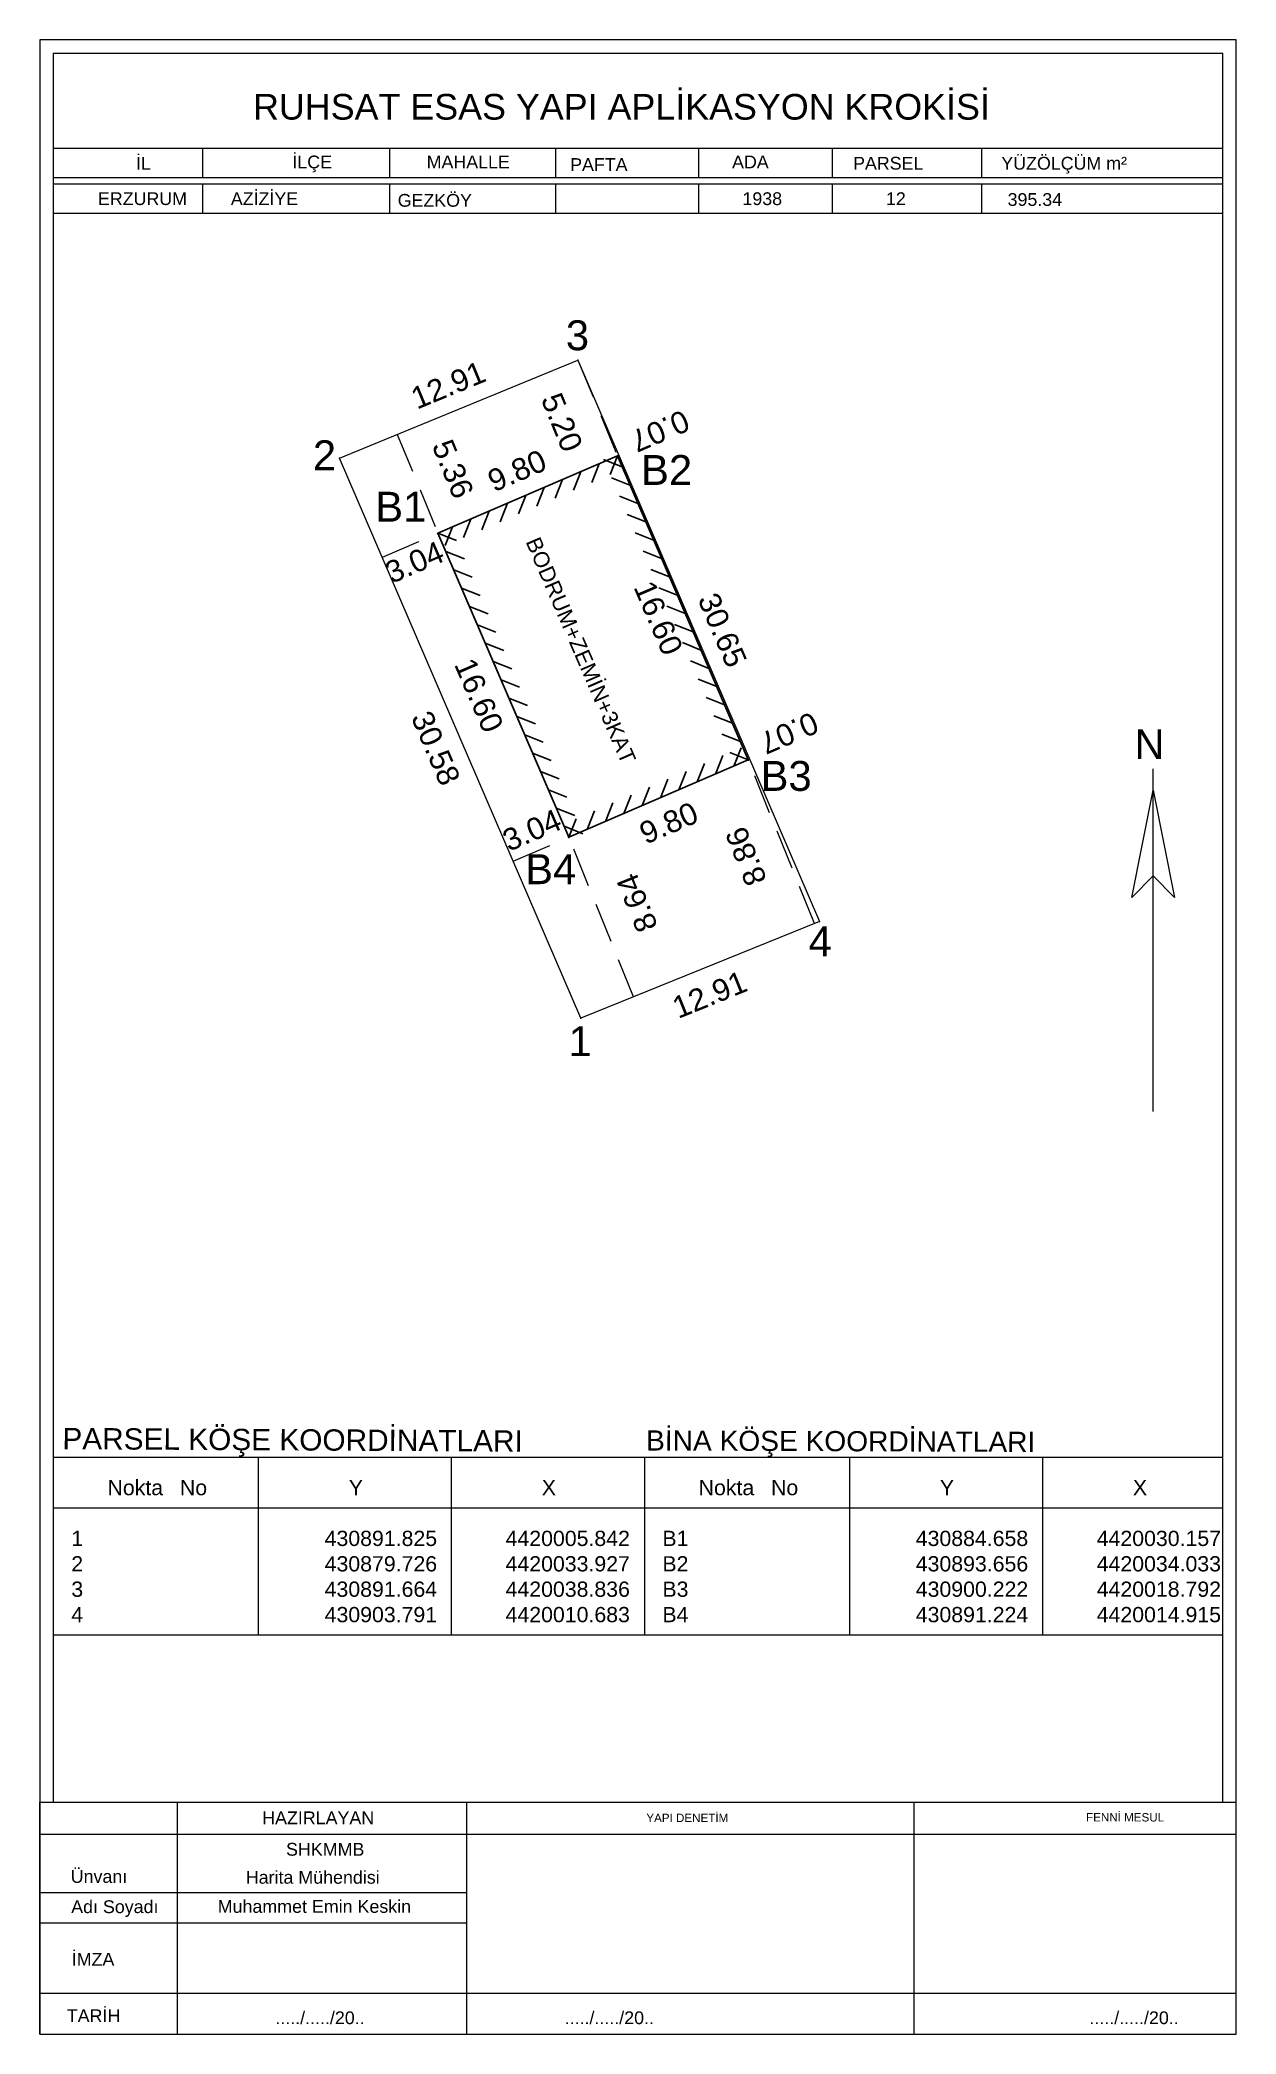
# Model space of a CAD drawing. Header units: millimetres. Extents: x -2145 to 33996, y -835 to 2363.
# Drawn here: x 4846 to 6346, y -835 to 1665 of the extents above; entities that cross this region are included whole.
import ezdxf

# ---------------------------------------------------------------- set-up
doc = ezdxf.new("R2010")
doc.units = ezdxf.units.MM
for name, color, linetype, lineweight in [('EMSALHESAP', 1, 'Continuous', 30), ('KO_C', 96, 'Continuous', 0), ('KO_M', 18, 'Continuous', 0), ('KO_R', 1, 'Continuous', 0), ('NADI', 7, 'Continuous', 0), ('PARSELKÖŞENOKTA', 1, 'Continuous', 0), ('PARSELSINIRI', 3, 'Continuous', 0), ('ROL_CEPHE', 1, 'Continuous', 0), ('ROL_DİK', 4, 'Continuous', 0), ('TEFRIS_TWA', 173, 'Continuous', 9), ('ÇERÇEVE', 232, 'Continuous', 0)]:
    doc.layers.add(name, color=color, linetype=linetype, lineweight=lineweight)
doc.styles.get("Standard").update_dxf_attribs({"font": 'arial.ttf'})

msp = doc.modelspace()

# ---------------------------------------------------------------- texts
for s, height, rotation, p in [('BODRUM+ZEMİN+3KAT', 19.5, 293.38523, (5454.73, 1036.36)), ('PARSEL KÖŞE KOORDİNATLARI', 26.75, 359.69112, (4874.14, -101.46)), ('BİNA KÖŞE KOORDİNATLARI', 25.25, 359.78202, (5606.11, -103.04))]:
    msp.add_text(s, height=height, rotation=rotation).set_placement(p)
at = {"layer": 'KO_M'}
for s, height, p in [('Nokta', 19.107, (4930.77, -159.09)), ('No', 19.107, (5021.53, -159.09)), ('Y', 19.11, (5233.3, -159.09)), ('X', 19.11, (5475.33, -159.09)), ('Nokta', 19.107, (5671.98, -159.09)), ('No', 19.107, (5762.74, -159.09)), ('Y', 19.11, (5974.51, -159.09)), ('X', 19.11, (6216.54, -159.09)), ('B1', 19.107, (5626.6, -222.78)), ('B2', 19.107, (5626.6, -254.63)), ('B3', 19.107, (5626.6, -286.47)), ('B4', 19.107, (5626.6, -318.32))]:
    msp.add_text(s, height=height, dxfattribs=at).set_placement(p)
at = {"layer": 'KO_R'}
for s, height, p in [('1', 19.11, (4885.39, -222.78)), ('430891.825', 19.107, (5203.05, -222.78)), ('4420005.842', 19.1074, (5429.95, -222.78)), ('430884.658', 19.107, (5944.26, -222.78)), ('4420030.157', 19.1074, (6171.16, -222.78)), ('2', 19.11, (4885.39, -254.63)), ('430879.726', 19.107, (5203.05, -254.63)), ('4420033.927', 19.1074, (5429.95, -254.63)), ('430893.656', 19.107, (5944.26, -254.63)), ('4420034.033', 19.1074, (6171.16, -254.63)), ('3', 19.11, (4885.39, -286.47)), ('430891.664', 19.107, (5203.05, -286.47)), ('4420038.836', 19.1074, (5429.95, -286.47)), ('430900.222', 19.107, (5944.26, -286.47)), ('4420018.792', 19.1074, (6171.16, -286.47)), ('4', 19.11, (4885.39, -318.32)), ('430903.791', 19.107, (5203.05, -318.32)), ('4420010.683', 19.1074, (5429.95, -318.32)), ('430891.224', 19.107, (5944.26, -318.32)), ('4420014.915', 19.1074, (6171.16, -318.32))]:
    msp.add_text(s, height=height, dxfattribs=at).set_placement(p)
at = {"layer": 'NADI'}
for s, p in [('3', (5505.48, 1276.28)), ('2', (5188.29, 1125.82)), ('B2', (5599.82, 1107.38)), ('B1', (5266.48, 1061.31)), ('B3', (5749.67, 723.85)), ('B4', (5454.5, 606.91)), ('4', (5809.82, 516.41)), ('1', (5508.93, 391.34))]:
    msp.add_text(s, height=37.5, dxfattribs=at).set_placement(p)
at = {"layer": 'ROL_CEPHE'}
for s, rotation, p in [('12.91', 22.35427, (5318.73, 1201.7)), ('9.80', 23.30621, (5415.31, 1097.97)), ('16.60', 293.30622, (5590, 979.41)), ('30.65', 293.30458, (5670.33, 964.2)), ('16.60', 293.30622, (5365.05, 882.5)), ('30.58', 293.30622, (5310.91, 816.2)), ('9.80', 23.3062, (5605.57, 656.32)), ('12.91', 22.02622, (5646.32, 437.82))]:
    msp.add_text(s, height=27.5, rotation=rotation, dxfattribs=at).set_placement(p)
at = {"layer": 'ROL_DİK'}
for s, rotation, p in [('5.20', 292.35428, (5473.8, 1215.26)), ('0.07', 203.30458, (5652.48, 1202.36)), ('5.36', 292.35428, (5337.09, 1156.84)), ('3.04', 23.30621, (5286.73, 983.14)), ('0.07', 203.30458, (5814.22, 823.71)), ('3.04', 23.30621, (5433.99, 647.31)), ('8.86', 112.02623, (5758.11, 612.1)), ('8.86', 112.02623, (5758.11, 612.1)), ('8.64', 112.02623, (5621.35, 553.83))]:
    msp.add_text(s, height=27.5, rotation=rotation, dxfattribs=at).set_placement(p)
at = {"layer": 'ÇERÇEVE'}
for s, height, p in [('RUHSAT ESAS YAPI APLİKASYON KROKİSİ', 32.1673, (5113.32, 1565.36)), ('İL', 15.99, (4966.48, 1502.67)), ('İLÇE', 15.99, (5162.57, 1504.3)), ('MAHALLE', 15.99, (5330.98, 1504.3)), ('PAFTA', 15.99, (5510.88, 1501.05)), ('ADA', 15.99, (5713.93, 1504.3)), ('PARSEL', 15.99, (5865.66, 1502.67)), ('YÜZÖLÇÜM m²', 15.9903, (6051.55, 1502.67)), ('AZİZİYE', 15.99, (5085.42, 1458.19)), ('GEZKÖY', 15.99, (5294.66, 1456.16)), ('ERZURUM', 15.99, (4918.82, 1458.24)), ('1938', 15.99, (5726.94, 1458.24)), ('12', 15.99, (5906.9, 1458.24)), ('395.34', 15.987, (6059.43, 1457.21)), ('N', 37.21, (6218.65, 763.68)), ('HAZIRLAYAN', 16.019, (5124.7, -571.58)), ('YAPI DENETİM', 10.4179, (5606.44, -568.81)), ('FENNİ MESUL', 10.4179, (6157.83, -568.11)), ('SHKMMB', 16.019, (5154.65, -611)), ('Ünvanı', 16.019, (4884.64, -645.08)), ('Harita Mühendisi', 16.0192, (5104.16, -646.13)), ('Adı Soyadı', 16.019, (4885.22, -682.98)), ('Muhammet Emin Keskin', 16.0192, (5068.95, -682.64)), ('İMZA', 16.019, (4885.94, -748.84)), ('TARİH', 16.019, (4879.71, -819.68)), ('...../...../20..', 16.0192, (5141.26, -822.2)), ('...../...../20..', 16.0192, (5504.06, -822.2)), ('...../...../20..', 16.0192, (6162.06, -822.2))]:
    msp.add_text(s, height=height, rotation=0.00001, dxfattribs=at).set_placement(p)

# ---------------------------------------------------------------- blocks, each defined once
blk = doc.blocks.new('1')
at = {"layer": 'TEFRIS_TWA'}
for p, q in [((0, -36.92), (0, 36.92)), ((-4.62, 9.23), (0, 32.31)), ((0, 32.31), (4.62, 9.23)), ((0, 13.85), (-4.62, 9.23)), ((4.62, 9.23), (0, 13.85))]:
    blk.add_line(p, q, dxfattribs=at)

# ---------------------------------------------------------------- linework, layer by layer
for p, q in [((5547.17, 1133.81), (5537.92, 1110.58)), ((5576.02, 1130.03), (5552.79, 1139.27)), ((5570.13, 1143.7), (5560.88, 1120.47)), ((5570.13, 1143.7), (5560.88, 1120.47)), ((5478.29, 1104.14), (5469.04, 1080.91)), ((5501.25, 1114.03), (5492, 1090.8)), ((5524.21, 1123.92), (5514.96, 1100.69)), ((5585.91, 1107.07), (5562.68, 1116.31)), ((5432.37, 1084.36), (5423.12, 1061.13)), ((5455.33, 1094.25), (5446.08, 1071.02)), ((5595.8, 1084.11), (5572.57, 1093.35)), ((5363.49, 1054.68), (5354.24, 1031.45)), ((5386.45, 1064.58), (5377.2, 1041.35)), ((5409.41, 1074.47), (5400.16, 1051.24)), ((5605.69, 1061.15), (5582.46, 1070.39)), ((5345.17, 1046.8), (5368.4, 1037.56)), ((5345.17, 1046.8), (5368.4, 1037.56)), ((5615.58, 1038.19), (5592.35, 1047.43)), ((5355.07, 1023.84), (5378.3, 1014.59)), ((5364.96, 1000.88), (5388.19, 991.63)), ((5625.47, 1015.23), (5602.24, 1024.47)), ((5635.37, 992.27), (5612.14, 1001.51)), ((5374.85, 977.92), (5398.08, 968.67)), ((5645.26, 969.31), (5622.03, 978.55)), ((5384.74, 954.96), (5407.97, 945.71)), ((5655.15, 946.35), (5631.92, 955.59)), ((5394.63, 932), (5417.86, 922.75)), ((5665.04, 923.39), (5641.81, 932.63)), ((5404.52, 909.04), (5427.75, 899.79)), ((5674.93, 900.43), (5651.7, 909.67)), ((5414.41, 886.08), (5437.64, 876.83)), ((5684.82, 877.47), (5661.59, 886.71)), ((5424.3, 863.12), (5447.53, 853.87)), ((5694.71, 854.51), (5671.48, 863.75)), ((5434.19, 840.16), (5457.42, 830.91)), ((5704.6, 831.55), (5681.37, 840.79)), ((5444.09, 817.2), (5467.32, 807.95)), ((5714.49, 808.58), (5691.26, 817.83)), ((5453.98, 794.24), (5477.21, 784.99)), ((5724.39, 785.62), (5701.16, 794.87)), ((5715.97, 754.78), (5725.21, 778.01)), ((5463.87, 771.28), (5487.1, 762.03)), ((5670.05, 734.99), (5679.29, 758.22)), ((5693.01, 744.89), (5702.25, 768.12)), ((5734.28, 762.66), (5711.05, 771.91)), ((5734.28, 762.66), (5711.05, 771.91)), ((5473.76, 748.32), (5496.99, 739.07)), ((5483.65, 725.35), (5506.88, 716.11)), ((5601.17, 705.32), (5610.41, 728.55)), ((5624.13, 715.21), (5633.37, 738.44)), ((5647.09, 725.1), (5656.33, 748.33)), ((5493.54, 702.39), (5516.77, 693.15)), ((5555.25, 685.54), (5564.49, 708.77)), ((5578.21, 695.43), (5587.45, 718.66)), ((5503.43, 679.43), (5526.66, 670.19)), ((5509.33, 665.76), (5518.57, 688.99)), ((5509.33, 665.76), (5518.57, 688.99)), ((5532.29, 675.65), (5541.53, 698.88))]:
    msp.add_line(p, q)
for p in [(5570.13, 1143.7), (5345.17, 1046.8), (5734.28, 762.66), (5509.33, 665.76)]:
    msp.add_point(p)
at = {"layer": 'EMSALHESAP'}
msp.add_lwpolyline([(5345.17, 1046.8), (5509.33, 665.76), (5734.28, 762.66), (5570.13, 1143.7), (5345.17, 1046.8)], close=True, dxfattribs=at)
at = {"layer": 'KO_C'}
for p, q in [((4862.7, -111.32), (5603.91, -111.32)), ((4862.7, -111.32), (4862.7, -334.24)), ((5119.85, -111.32), (5119.85, -334.24)), ((5361.88, -111.32), (5361.88, -334.24)), ((5603.91, -111.32), (5603.91, -334.24)), ((5603.91, -111.32), (6329.26, -111.32)), ((5603.91, -111.32), (5603.91, -334.24)), ((5861.06, -111.32), (5861.06, -334.24)), ((6103.09, -111.32), (6103.09, -334.24)), ((4862.7, -175.01), (5603.91, -175.01)), ((5603.91, -175.01), (6329.26, -175.01)), ((4862.7, -334.24), (5603.91, -334.24)), ((5603.91, -334.24), (6329.26, -334.24))]:
    msp.add_line(p, q, dxfattribs=at)
at = {"layer": 'PARSELKÖŞENOKTA'}
for p in [(5520.32, 1263.78), (5221.87, 1141.05), (5823.51, 559.94), (5524.35, 438.91)]:
    msp.add_point(p, dxfattribs=at)
at = {"layer": 'PARSELSINIRI'}
msp.add_lwpolyline([(5221.87, 1141.05), (5520.32, 1263.78), (5823.51, 559.94), (5524.35, 438.91), (5221.87, 1141.05)], close=True, dxfattribs=at)
at = {"layer": 'ROL_DİK'}
for p, q in [((5520.68, 1263.93), (5539.7, 1217.69)), ((5549.21, 1194.57), (5568.23, 1148.32)), ((5294.19, 1170.79), (5313.2, 1124.54)), ((5571.74, 1144.4), (5570.13, 1143.7)), ((5322.71, 1101.42), (5341.73, 1055.18)), ((5275.42, 1016.75), (5321.34, 1036.53)), ((5344.3, 1046.42), (5345.17, 1046.8)), ((5735.88, 763.36), (5734.28, 762.66)), ((5761.05, 696.48), (5742.3, 742.83)), ((5761.05, 696.48), (5742.3, 742.83)), ((5439.57, 635.71), (5485.49, 655.49)), ((5508.45, 665.38), (5509.33, 665.76)), ((5534.05, 604.64), (5515.3, 650.99)), ((5789.18, 626.95), (5770.43, 673.3)), ((5789.18, 626.95), (5770.43, 673.3)), ((5817.31, 557.43), (5798.56, 603.78)), ((5817.31, 557.43), (5798.56, 603.78)), ((5562.18, 535.12), (5543.43, 581.47)), ((5590.3, 465.59), (5571.55, 511.94))]:
    msp.add_line(p, q, dxfattribs=at)
at = {"layer": 'ÇERÇEVE'}
for p, q in [((6345.97, 1665.32), (4845.97, 1665.32)), ((6345.97, 1665.32), (4845.97, 1665.32)), ((4845.97, 1665.32), (4845.97, -834.68)), ((6345.97, -834.68), (6345.97, 1665.32)), ((4862.7, 1648.61), (4862.7, -543.96)), ((4862.7, 1648.61, 0.08), (6329.26, 1648.61, 0.07)), ((6329.26, -544.07), (6329.26, 1648.61)), ((6329.26, 1529.24), (4862.7, 1529.24)), ((5050.07, 1529.18), (5050.07, 1492.24)), ((5284.24, 1529.18), (5284.24, 1492.24)), ((5492.61, 1529.18), (5492.61, 1492.24)), ((5671.72, 1529.18), (5671.72, 1492.24)), ((5839.33, 1529.18), (5839.33, 1492.24)), ((6026.65, 1529.18), (6026.65, 1492.24)), ((6329.26, 1492.45), (4862.7, 1492.45)), ((6329.26, 1484.28), (4862.7, 1484.28)), ((5050.07, 1484.23), (5050.07, 1447.58)), ((5284.24, 1484.23), (5284.24, 1447.58)), ((5492.61, 1484.23), (5492.61, 1447.58)), ((5671.72, 1484.23), (5671.72, 1447.58)), ((5839.33, 1484.23), (5839.33, 1447.58)), ((6026.65, 1484.23), (6026.65, 1447.58)), ((6329.26, 1447.58), (4862.7, 1447.58)), ((4845.97, -834.68, 41538.99), (4845.97, -543.96, 42173.77)), ((4845.97, -543.96, 44730.44), (6345.97, -543.96, 661.96)), ((5017.98, -543.96), (5017.98, -834.68)), ((5380.78, -543.96), (5380.78, -834.68)), ((5941.81, -543.96), (5941.81, -834.68)), ((6345.97, -834.68, 34717.07), (6345.97, -543.96, 661.96)), ((4845.97, -583.96, 44730.44), (6345.97, -583.96, 661.96)), ((5380.78, -657.65), (4845.97, -657.65)), ((5380.78, -695.54), (4845.97, -695.54)), ((6345.97, -783.72), (4845.97, -783.72)), ((4845.97, -834.68, 41538.99), (6345.97, -834.68, 34717.07))]:
    msp.add_line(p, q, dxfattribs=at)

# ---------------------------------------------------------------- block references
at = {"layer": 'ÇERÇEVE', "xscale": 5.819821107589375, "yscale": 5.819821107589375, "zscale": 6.25, "rotation": 1.001791226195066e-05}
msp.add_blockref('1', (6241.89, 536.66, 0.06), dxfattribs=at)

msp.set_redraw_order([(e.dxf.handle, doc.entitydb.next_handle()) for e in msp.query("TEXT MTEXT ATTDEF DIMENSION ARC_DIMENSION")])  # texts and dimensions are drawn at this point

doc.saveas('drawing.dxf')
